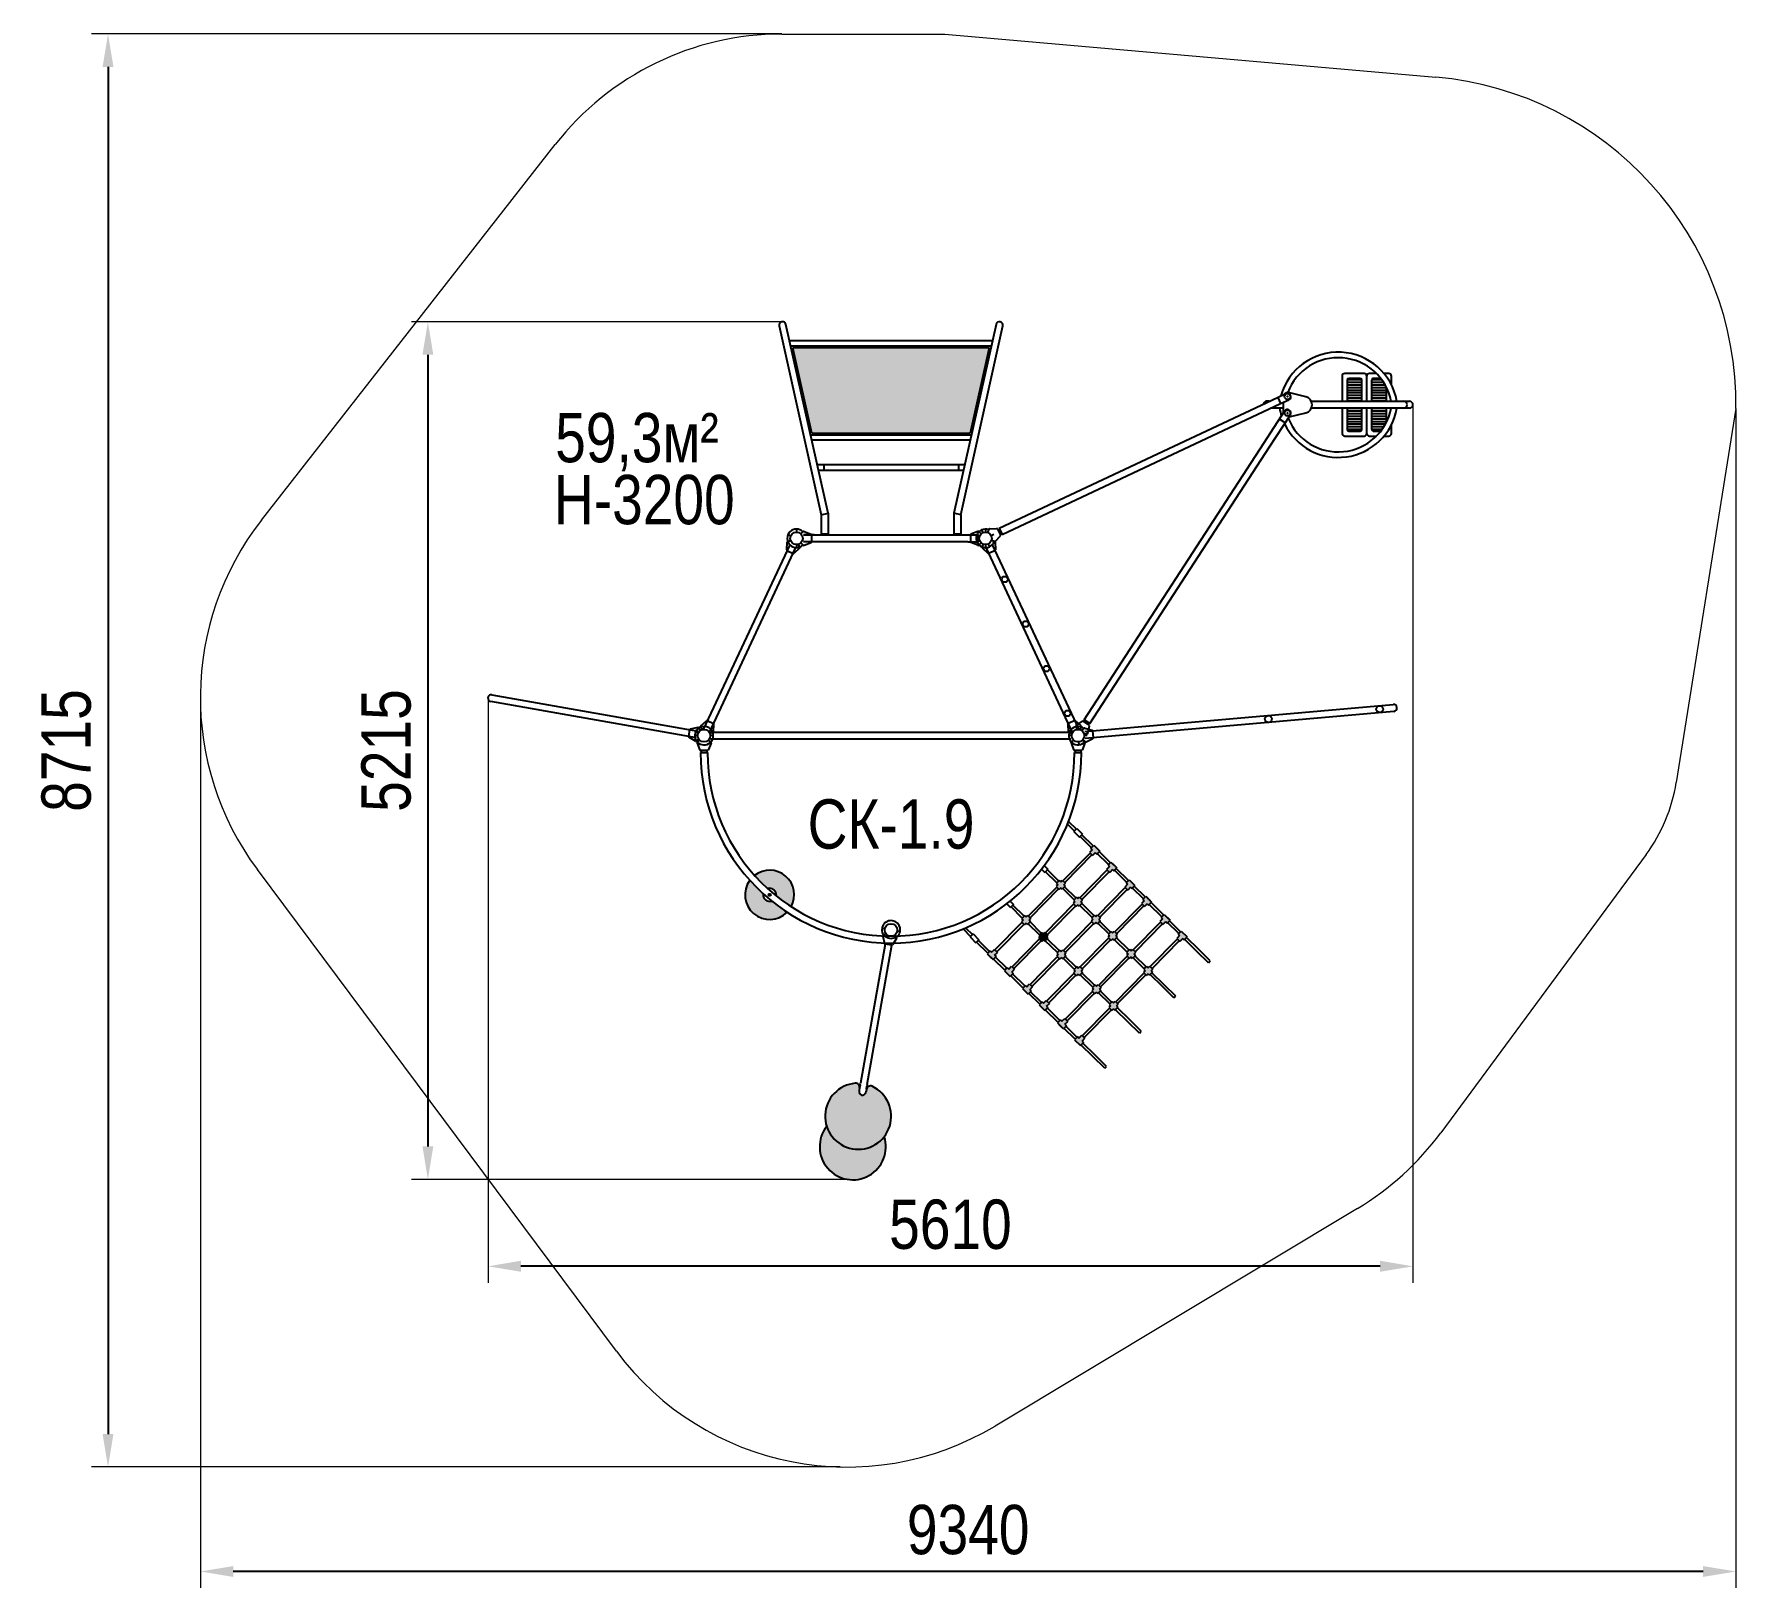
# Model space of a CAD drawing. Header units: millimetres. Extents: x -5058 to 5296, y -4404 to 5047.
import ezdxf

# ---------------------------------------------------------------- set-up
doc = ezdxf.new("R2010")
doc.units = ezdxf.units.MM
for name, color, linetype in [('DIKOM_АРТИКУЛ', 7, 'Continuous'), ('DIKOM_ЗОНА', 80, 'Continuous'), ('DIKOM_ОБЪЕКТ', 7, 'Continuous'), ('DIKOM_РАЗМЕР_ЗОНА', 7, 'Continuous'), ('DIKOM_РАЗМЕР_ОБЪЕКТА', 7, 'Continuous')]:
    doc.layers.add(name, color=color, linetype=linetype)
doc.styles.add('style1', font='arial.ttf', dxfattribs={"width": 0.8})
doc.dimstyles.new('1-50', dxfattribs={"dimtxt": 300, "dimasz": 200, "dimexe": 100, "dimexo": 0, "dimgap": 100, "dimtad": 1, "dimdec": 0, "dimtxsty": 'style1', "dimcen": 0, "dimclrd": 7, "dimclre": 7, "dimadec": 1, "dimazin": 2, "dimtfac": 1, "dimtdec": 0, "dimtmove": 0, "dimatfit": 3, "dimfxl": 0, "dimlwd": 25, "dimlwe": 18, "dimarcsym": 0})

msp = doc.modelspace()

# ---------------------------------------------------------------- texts
at = {"layer": 'DIKOM_АРТИКУЛ', "color": 7, "linetype": 'Continuous', "lineweight": 15, "insert": (-351.7, 392.2), "char_height": 300, "attachment_point": 1, "style": 'style1'}
msp.add_mtext_dynamic_manual_height_columns('СК-1.9', width=6012.174, gutter_width=12.5, heights=[0], dxfattribs=at)
at = {"layer": 'DIKOM_РАЗМЕР_ОБЪЕКТА', "char_height": 300, "attachment_point": 1, "style": 'style1'}
for s, width, insert in [('59,3м²', 6012.174, (-1887.5, 2742.1)), ('H-3200', 4694.74, (-1895, 2365.4))]:
    msp.add_mtext_dynamic_manual_height_columns(s, width=width, gutter_width=12.5, heights=[0], dxfattribs=dict(at, insert=insert))

# ---------------------------------------------------------------- blocks, each defined once
blk = doc.blocks.new('*D0')
at = {"layer": 'Defpoints', "color": 0, "transparency": 16777216}
for p in [(5296, 2769), (-4046, 1031), (-4046, -4304)]:
    blk.add_point(p, dxfattribs=at)
at = {"layer": 'DIKOM_РАЗМЕР_ЗОНА', "color": 7, "lineweight": 18, "transparency": 16777216}
for p, q in [((5296, 2769), (5296, -4404)), ((-4046, 1031), (-4046, -4404))]:
    blk.add_line(p, q, dxfattribs=at)
at = {"layer": 'DIKOM_РАЗМЕР_ЗОНА', "color": 7, "lineweight": 25, "transparency": 16777216}
blk.add_line((5096, -4304), (-3846, -4304), dxfattribs=at)
at = {"layer": 'DIKOM_РАЗМЕР_ЗОНА', "color": 7, "transparency": 16777216}
for points in [[(-3846, -4271), (-3846, -4337), (-4046, -4304)], [(5096, -4271), (5096, -4337), (5296, -4304)]]:
    blk.add_solid(points, dxfattribs=at)
at = {"layer": 'DIKOM_РАЗМЕР_ЗОНА', "color": 0, "transparency": 16777216, "insert": (625, -4051), "char_height": 300, "attachment_point": 5, "style": 'style1'}
blk.add_mtext('9340', dxfattribs=at)
blk = doc.blocks.new('*D1')
at = {"layer": 'Defpoints', "color": 0, "transparency": 16777216}
for p in [(3331, 2792), (-2296, 1011), (-2296, -2448)]:
    blk.add_point(p, dxfattribs=at)
at = {"layer": 'DIKOM_РАЗМЕР_ОБЪЕКТА', "color": 7, "lineweight": 18, "transparency": 16777216}
for p, q in [((3331, 2792), (3331, -2548)), ((-2296, 1011), (-2296, -2548))]:
    blk.add_line(p, q, dxfattribs=at)
at = {"layer": 'DIKOM_РАЗМЕР_ОБЪЕКТА', "color": 7, "lineweight": 25, "transparency": 16777216}
blk.add_line((3131, -2448), (-2096, -2448), dxfattribs=at)
at = {"layer": 'DIKOM_РАЗМЕР_ОБЪЕКТА', "color": 7, "transparency": 16777216}
for points in [[(-2096, -2414), (-2096, -2481), (-2296, -2448)], [(3131, -2414), (3131, -2481), (3331, -2448)]]:
    blk.add_solid(points, dxfattribs=at)
at = {"layer": 'DIKOM_РАЗМЕР_ОБЪЕКТА', "color": 0, "transparency": 16777216, "insert": (517, -2194), "char_height": 300, "attachment_point": 5, "style": 'style1'}
blk.add_mtext('5610', dxfattribs=at)
blk = doc.blocks.new('*D2')
at = {"layer": 'Defpoints', "color": 0, "transparency": 16777216}
for p in [(-509, 3296), (-2662, -1919), (-112, -1919)]:
    blk.add_point(p, dxfattribs=at)
at = {"layer": 'DIKOM_РАЗМЕР_ОБЪЕКТА', "color": 7, "lineweight": 18, "transparency": 16777216}
for p, q in [((-509, 3296), (-2762, 3296)), ((-112, -1919), (-2762, -1919))]:
    blk.add_line(p, q, dxfattribs=at)
at = {"layer": 'DIKOM_РАЗМЕР_ОБЪЕКТА', "color": 7, "lineweight": 25, "transparency": 16777216}
blk.add_line((-2662, 3096), (-2662, -1719), dxfattribs=at)
at = {"layer": 'DIKOM_РАЗМЕР_ОБЪЕКТА', "color": 7, "transparency": 16777216}
for points in [[(-2695, 3096), (-2629, 3096), (-2662, 3296)], [(-2695, -1719), (-2629, -1719), (-2662, -1919)]]:
    blk.add_solid(points, dxfattribs=at)
at = {"layer": 'DIKOM_РАЗМЕР_ОБЪЕКТА', "color": 0, "transparency": 16777216, "insert": (-2915, 689), "char_height": 300, "attachment_point": 5, "rotation": 90, "style": 'style1'}
blk.add_mtext('5215', dxfattribs=at)
blk = doc.blocks.new('*D3')
at = {"layer": 'Defpoints', "color": 0, "transparency": 16777216}
for p in [(-509, 5047), (-4608, -3668), (-153, -3668)]:
    blk.add_point(p, dxfattribs=at)
at = {"layer": 'DIKOM_РАЗМЕР_ЗОНА', "color": 7, "lineweight": 18, "transparency": 16777216}
for p, q in [((-509, 5047), (-4708, 5047)), ((-153, -3668), (-4708, -3668))]:
    blk.add_line(p, q, dxfattribs=at)
at = {"layer": 'DIKOM_РАЗМЕР_ЗОНА', "color": 7, "lineweight": 25, "transparency": 16777216}
blk.add_line((-4608, 4847), (-4608, -3468), dxfattribs=at)
at = {"layer": 'DIKOM_РАЗМЕР_ЗОНА', "color": 7, "transparency": 16777216}
for points in [[(-4641, 4847), (-4575, 4847), (-4608, 5047)], [(-4641, -3468), (-4575, -3468), (-4608, -3668)]]:
    blk.add_solid(points, dxfattribs=at)
at = {"layer": 'DIKOM_РАЗМЕР_ЗОНА', "color": 0, "transparency": 16777216, "insert": (-4861, 689), "char_height": 300, "attachment_point": 5, "rotation": 90, "style": 'style1'}
blk.add_mtext('8715', dxfattribs=at)

# ---------------------------------------------------------------- dimensions: what is measured, and where the dimension line sits
at = {"layer": 'DIKOM_РАЗМЕР_ЗОНА'}
dim = msp.add_linear_dim(base=(-4608.1, -3668.1), p1=(-509, 5046.6), p2=(-152.5, -3668.1), angle=270, text='8715', dimstyle='1-50', dxfattribs=at)
dim.commit()
dim.dimension.update_dxf_attribs({"geometry": '*D3', "text_midpoint": (-4608.1, 689.2), "dimtype": 160})
dim = msp.add_linear_dim(base=(-4046.4, -4304.1), p1=(5295.9, 2768.6), p2=(-4046.4, 1031.5), text='9340', dimstyle='1-50', dxfattribs=at)
dim.commit()
dim.dimension.update_dxf_attribs({"geometry": '*D0', "text_midpoint": (624.8, -4304.1), "dimtype": 160})
at = {"layer": 'DIKOM_РАЗМЕР_ОБЪЕКТА'}
dim = msp.add_linear_dim(base=(-2662.1, -1918.6), p1=(-508.9, 3296.1), p2=(-111.9, -1918.6), angle=270, text='5215', dimstyle='1-50', dxfattribs=at)
dim.commit()
dim.dimension.update_dxf_attribs({"geometry": '*D2', "text_midpoint": (-2662.1, 688.7), "dimtype": 160})
dim = msp.add_linear_dim(base=(-2296.5, -2447.6), p1=(3331.2, 2791.8), p2=(-2296.5, 1011.3), text='5610', dimstyle='1-50', dxfattribs=at)
dim.commit()
dim.dimension.update_dxf_attribs({"geometry": '*D1', "text_midpoint": (517.4, -2447.6), "dimtype": 160})

# ---------------------------------------------------------------- hatches: boundary and pattern name
at = {"layer": 'DIKOM_ЗОНА'}
h = msp.add_hatch(dxfattribs=at)
h.set_pattern_fill('LINE', scale=5)
h.set_pattern_definition([(0, (-4590, -4310), (0, 15.875), [])])
h.paths.add_polyline_path([(3019.9, 2941.8, 0.4142136), (3009.9, 2951.8), (2939.9, 2951.8, 0.4142136), (2929.9, 2941.8), (2929.9, 2812.8), (3019.9, 2812.8)])
h.paths.add_polyline_path([(3019.9, 2770.8), (2929.9, 2770.8), (2929.9, 2641.8, 0.4142136), (2939.9, 2631.8), (3009.9, 2631.8, 0.4142136), (3019.9, 2641.8)])
h.paths.add_polyline_path([(3079.9, 2641.8, 0.4142136), (3089.9, 2631.8), (3135.8, 2631.8, 0.0484476), (3169.9, 2685.5), (3169.9, 2770.8), (3079.9, 2770.8)])
h.paths.add_polyline_path([(3079.9, 2812.8), (3169.9, 2812.8), (3169.9, 2898.1, 0.0484476), (3135.8, 2951.8), (3089.9, 2951.8, 0.4142136), (3079.9, 2941.8)])
at = {"layer": 'DIKOM_ОБЪЕКТ'}
for points in [[(-441.9, 3138.3), (-326.1, 2620), (637.1, 2620), (752.9, 3138.3)], [(1063.8, -444.4), (1054, -454.4), (1072.5, -472.6), (1082.3, -462.6), (1090.9, -471), (1109.1, -452.5), (1100.6, -444.1), (1110.4, -434.1), (1091.8, -415.9), (1082, -425.8), (1073.5, -417.4), (1055.2, -436)]]:
    msp.add_hatch(color=256, dxfattribs=at).paths.add_polyline_path(points)
h = msp.add_hatch(color=256, dxfattribs=at)
h.paths.add_polyline_path([(749.2, -555.9), (767.8, -574.1), (776.3, -582.5), (794.6, -564), (786, -555.6), (802.8, -538.4), (784.3, -520.2), (767.5, -537.3), (758.9, -528.9), (740.7, -547.5)])
h.paths.add_polyline_path([(978, -360.1), (986.6, -368.5), (1004.8, -350), (996.3, -341.6), (1006.1, -331.6), (987.5, -313.4), (977.7, -323.4), (969.2, -314.9), (950.9, -333.5), (959.5, -341.9), (949.7, -351.9), (968.2, -370.1)])
h.paths.add_polyline_path([(1161.1, -119.6), (1169.7, -128), (1159.8, -138), (1178.4, -156.2), (1188.2, -146.2), (1196.8, -154.6), (1215, -136.1), (1206.4, -127.7), (1216.2, -117.7), (1197.7, -99.5), (1187.9, -109.5), (1179.3, -101)])
h.paths.add_polyline_path([(1379.9, 86), (1363.1, 68.9), (1381.6, 50.6), (1398.5, 67.8), (1407, 59.4), (1425.2, 77.9), (1416.7, 86.3), (1398.1, 104.5), (1389.6, 112.9), (1371.4, 94.4)])
h.paths.add_polyline_path([(1521, -16.2), (1502.4, 2), (1493.9, 10.5), (1475.7, -8.1), (1484.2, -16.5), (1467.4, -33.6), (1485.9, -51.8), (1502.8, -34.7), (1511.3, -43.1), (1529.5, -24.6)])
h.paths.add_polyline_path([(1302, -202), (1292.2, -211.9), (1283.6, -203.5), (1265.4, -222.1), (1274, -230.5), (1264.1, -240.5), (1282.7, -258.7), (1292.5, -248.7), (1301.1, -257.1), (1319.3, -238.6), (1310.7, -230.2), (1320.5, -220.2)])
h.paths.add_polyline_path([(888.6, -622.7), (871.8, -639.8), (863.2, -631.4), (845, -650), (853.5, -658.4), (872.1, -676.6), (880.6, -685), (898.9, -666.5), (890.3, -658.1), (907.1, -640.9)])
h.paths.add_polyline_path([(963.2, -766.1), (981.8, -784.4), (990.3, -792.8), (1008.5, -774.2), (1000, -765.8), (1016.8, -748.7), (998.3, -730.5), (981.4, -747.6), (972.9, -739.2), (954.7, -757.7)])
h.paths.add_polyline_path([(1192, -570.4), (1200.6, -578.8), (1218.8, -560.2), (1210.2, -551.8), (1220.1, -541.9), (1201.5, -523.6), (1191.7, -533.6), (1183.1, -525.2), (1164.9, -543.8), (1173.5, -552.2), (1163.7, -562.1), (1182.2, -580.4)])
h.paths.add_polyline_path([(1375.1, -329.9), (1383.6, -338.3), (1373.8, -348.3), (1392.4, -366.5), (1402.2, -356.5), (1410.8, -364.9), (1429, -346.4), (1420.4, -337.9), (1430.2, -328), (1411.7, -309.7), (1401.9, -319.7), (1393.3, -311.3)])
h.paths.add_polyline_path([(1630.7, -124), (1612.1, -105.7), (1603.6, -97.3), (1585.3, -115.9), (1593.9, -124.3), (1577.1, -141.4), (1595.6, -159.6), (1612.5, -142.5), (1621, -150.9), (1639.2, -132.4)])
h.paths.add_polyline_path([(1714.4, -242.7), (1723, -251.1), (1741.2, -232.6), (1732.6, -224.1), (1714.1, -205.9), (1705.5, -197.5), (1687.3, -216.1), (1695.9, -224.5), (1679.1, -241.6), (1697.6, -259.8)])
h.paths.add_polyline_path([(1826.4, -352.8), (1835, -361.2), (1853.2, -342.6), (1844.7, -334.2), (1826.1, -316), (1817.6, -307.6), (1799.3, -326.1), (1807.9, -334.5), (1791.1, -351.7), (1809.6, -369.9)])
h.paths.add_polyline_path([(1930, -454.5), (1938.6, -463), (1956.8, -444.4), (1948.3, -436), (1929.7, -417.8), (1921.1, -409.4), (1902.9, -427.9), (1911.5, -436.3), (1894.7, -453.4), (1913.2, -471.7)])
h.paths.add_polyline_path([(1719.8, -668.5), (1728.3, -676.9), (1746.6, -658.4), (1738, -650), (1747.8, -640), (1729.3, -621.8), (1719.4, -631.8), (1710.9, -623.4), (1692.7, -641.9), (1701.2, -650.3), (1691.4, -660.3), (1710, -678.5)])
h.paths.add_polyline_path([(1625.7, -520), (1615.9, -530), (1607.3, -521.6), (1589.1, -540.1), (1597.6, -548.5), (1587.8, -558.5), (1606.4, -576.7), (1616.2, -566.7), (1624.7, -575.2), (1643, -556.6), (1634.4, -548.2), (1644.2, -538.2)])
h.paths.add_polyline_path([(1513.7, -409.9), (1503.8, -419.9), (1495.3, -411.5), (1477.1, -430), (1485.6, -438.5), (1475.8, -448.4), (1494.3, -466.7), (1504.2, -456.7), (1512.7, -465.1), (1530.9, -446.5), (1522.4, -438.1), (1532.2, -428.1)])
h.paths.add_polyline_path([(1294, -670.6), (1302.6, -679), (1320.8, -660.4), (1312.2, -652), (1322, -642), (1303.5, -623.8), (1293.7, -633.8), (1285.1, -625.4), (1266.9, -643.9), (1275.4, -652.4), (1265.6, -662.3), (1284.2, -680.6)])
h.paths.add_polyline_path([(1406, -780.6), (1414.6, -789.1), (1432.8, -770.5), (1424.2, -762.1), (1434, -752.1), (1415.5, -733.9), (1405.7, -743.9), (1397.1, -735.5), (1378.9, -754), (1387.5, -762.4), (1377.7, -772.4), (1396.2, -790.6)])
h.paths.add_polyline_path([(1491.1, -864.2), (1481.2, -874.2), (1499.8, -892.4), (1509.6, -882.4), (1518.2, -890.8), (1536.4, -872.3), (1527.8, -863.9), (1537.6, -853.9), (1519.1, -835.7), (1509.3, -845.7), (1500.7, -837.2), (1482.5, -855.8)])
h.paths.add_polyline_path([(1317.6, -1077.9), (1334.4, -1060.8), (1315.8, -1042.5), (1299, -1059.6), (1290.5, -1051.2), (1272.2, -1069.8), (1280.8, -1078.2), (1299.3, -1096.4), (1307.9, -1104.8), (1326.1, -1086.3)])
h.paths.add_polyline_path([(1195.4, -957.9), (1186.9, -949.5), (1168.6, -968), (1177.2, -976.4), (1195.8, -994.6), (1204.3, -1003), (1222.5, -984.5), (1214, -976.1), (1230.8, -959), (1212.3, -940.7)])
h.paths.add_polyline_path([(1100.2, -830.7), (1083.4, -847.8), (1074.9, -839.4), (1056.6, -857.9), (1065.2, -866.3), (1083.7, -884.6), (1092.3, -893), (1110.5, -874.4), (1102, -866), (1118.8, -848.9)])
h = msp.add_hatch(color=256, dxfattribs=at)
h.paths.add_polyline_path([(-451.3, -260.7), (-444.6, -246.7), (-439.4, -232.2), (-435.7, -217.1), (-433.5, -201.8), (-433, -186.3), (-434, -170.9), (-436.6, -155.6), (-440.8, -140.7), (-446.5, -126.3), (-453.7, -112.6), (-462.3, -99.6), (-472.1, -87.7), (-483.1, -76.8), (-495.2, -67.1), (-508.2, -58.7), (-522, -51.7), (-536.4, -46.1), (-551.4, -42.1), (-566.7, -39.6), (-582.1, -38.7), (-597.6, -39.4), (-612.9, -41.7), (-627.9, -45.6), (-642.4, -51), (-656.3, -57.9), (-669.4, -66.1), (-674.7, -70), (-645.9, -100.9), (-615.9, -130.7), (-594.6, -150.5), (-586.8, -148.9), (-578.8, -148.9), (-571, -150.5), (-563.6, -153.7), (-557.1, -158.2), (-551.5, -164), (-547.2, -170.7), (-544.4, -178.2), (-543, -186.1), (-543.3, -194), (-543.3, -194.2), (-509.9, -220.1), (-475.5, -244.6)])
h.paths.add_polyline_path([(-570.1, -226.6), (-577.9, -228.4), (-585.9, -228.6), (-593.8, -227.2), (-601.2, -224.3), (-607.9, -220), (-613.6, -214.4), (-618.1, -207.8), (-621.2, -200.4), (-622.8, -192.6), (-622.7, -184.6), (-622.4, -182), (-653.7, -152.5), (-684, -121.9), (-704.1, -100.2), (-712.5, -113.2), (-719.6, -126.9), (-725.3, -141.4), (-729.4, -156.3), (-732, -171.6), (-732.9, -187), (-732.3, -202.5), (-730.1, -217.8), (-726.3, -232.8), (-721, -247.4), (-714.2, -261.3), (-706, -274.4), (-696.6, -286.7), (-685.8, -297.9), (-674, -307.9), (-661.3, -316.7), (-647.7, -324), (-633.4, -330), (-618.5, -334.4), (-603.3, -337.3), (-587.9, -338.6), (-572.4, -338.3), (-557, -336.5), (-541.9, -333), (-527.3, -328), (-513.2, -321.5), (-499.9, -313.6), (-487.4, -304.4), (-476.5, -294.4), (-512.2, -270.3), (-546.9, -244.8)])
h = msp.add_hatch(color=256, dxfattribs=at)
h.paths.add_polyline_path([(114.5, -1658.7), (124.9, -1644), (133.9, -1628.5), (141.6, -1612.3), (147.7, -1595.4), (152.3, -1578.1), (155.3, -1560.4), (156.8, -1542.5), (156.7, -1524.6), (154.9, -1506.7), (151.6, -1489.1), (146.7, -1471.8), (140.3, -1455.1), (132.5, -1439), (123.2, -1423.6), (112.6, -1409.1), (100.7, -1395.7), (87.7, -1383.3), (73.7, -1372.1), (58.7, -1362.3), (42.9, -1353.8), (41.2, -1353), (35.1, -1351), (28.8, -1350.6), (22.7, -1351.9), (17, -1354.6), (12.1, -1358.7), (8.5, -1363.8), (6.2, -1369.7), (5.9, -1371.2), (3.7, -1383.8), (3.7, -1383.8), (1.8, -1390.4), (-1.3, -1396.3), (-5.5, -1401.1), (-10.4, -1404.5), (-15.8, -1406.3), (-21.3, -1406.3), (-26.5, -1404.6), (-31, -1401.2), (-34.6, -1396.4), (-37, -1390.6), (-38.1, -1384), (-37.8, -1377.2), (-37.7, -1376.6), (-35.4, -1364), (-35.1, -1357.6), (-36.4, -1351.5), (-39.2, -1345.8), (-43.3, -1341), (-48.5, -1337.4), (-54.5, -1335.2), (-60.7, -1334.6), (-62.3, -1334.7), (-80.1, -1337.1), (-97.6, -1341.1), (-114.6, -1346.6), (-131.2, -1353.6), (-147, -1362.1), (-162, -1371.9), (-176, -1383), (-189.1, -1395.4), (-200.9, -1408.8), (-211.6, -1423.3), (-220.9, -1438.6), (-228.8, -1454.7), (-235.2, -1471.5), (-240.1, -1488.7), (-243.5, -1506.3), (-245.2, -1524.2), (-245.4, -1542.1), (-244, -1560), (-241, -1577.7), (-236.4, -1595), (-230.3, -1611.9), (-222.7, -1628.2), (-213.7, -1643.7), (-203.4, -1658.4), (-191.8, -1672), (-179, -1684.6), (-165.2, -1696), (-150.4, -1706.2), (-134.7, -1714.9), (-118.3, -1722.3), (-101.4, -1728.1), (-84, -1732.4), (-66.2, -1735.2), (-48.3, -1736.3), (-30.4, -1735.9), (-12.6, -1733.9), (5, -1730.2), (22.2, -1725.1), (38.8, -1718.4), (54.8, -1710.3), (70, -1700.7), (84.3, -1689.9), (97.6, -1677.8), (109.7, -1664.6)])
h.paths.add_polyline_path([(114.5, -1658.7), (102.9, -1672.3), (90.1, -1684.9), (76.2, -1696.3), (61.4, -1706.4), (45.7, -1715.1), (29.4, -1722.4), (12.4, -1728.2), (-5, -1732.5), (-22.8, -1735.2), (-40.7, -1736.3), (-58.6, -1735.9), (-76.4, -1733.8), (-94, -1730.1), (-111.2, -1724.9), (-127.8, -1718.2), (-143.8, -1710.1), (-159, -1700.5), (-173.2, -1689.6), (-186.5, -1677.5), (-198.6, -1664.3), (-209.5, -1650.1), (-219.1, -1634.9), (-227.3, -1618.9), (-234, -1602.3), (-235.8, -1596.9), (-246.2, -1611.5), (-255.2, -1627), (-262.8, -1643.3), (-269, -1660.1), (-273.6, -1677.5), (-276.6, -1695.2), (-278.1, -1713), (-277.9, -1731), (-276.2, -1748.8), (-272.9, -1766.5), (-268, -1783.7), (-261.6, -1800.5), (-253.7, -1816.6), (-244.5, -1832), (-233.9, -1846.4), (-222, -1859.9), (-209, -1872.3), (-195, -1883.4), (-180, -1893.3), (-164.2, -1901.8), (-147.7, -1908.8), (-130.6, -1914.4), (-113.1, -1918.4), (-95.4, -1920.8), (-77.5, -1921.7), (-59.5, -1920.9), (-41.7, -1918.5), (-24.2, -1914.6), (-7.2, -1909.2), (9.4, -1902.2), (25.2, -1893.8), (40.3, -1884), (54.4, -1872.9), (67.4, -1860.6), (79.3, -1847.2), (90, -1832.8), (99.3, -1817.4), (107.3, -1801.4), (113.7, -1784.6), (118.7, -1767.4), (122.1, -1749.8), (123.9, -1731.9), (124.2, -1714), (122.8, -1696.1), (119.8, -1678.4), (115.3, -1661.1)])

# ---------------------------------------------------------------- linework, layer by layer
at = {"layer": 'DIKOM_ЗОНА', "color": 3, "lineweight": 15}
for p, q in [((-509, 5046.6), (483.2, 5046.6)), ((483.2, 5046.6), (3471.1, 4784.1)), ((-3674.9, 2089.4), (-1887.4, 4374.8)), ((5295.9, 2768.6), (4932.7, 493.6)), ((4749.7, 57.4), (3500.3, -1635.2)), ((-1514.9, -2964.7), (-3699.4, -34.8)), ((2992.8, -2096.4), (788.5, -3419.2))]:
    msp.add_line(p, q, dxfattribs=at)
for centre, radius, start, end in [((-509, 3296.6), 1750, 90, 141.96838), ((3296.1, 2791.8), 2000, 359.33613, 84.97939), ((-2296.5, 1011.3), 1750, 141.96838, 216.7088), ((3945.2, 651.3), 1000, 323.56612, 350.92783), ((2092.4, -595.8), 1750, 300.96732, 323.56612), ((-111.9, -1918.6), 1750, 216.7088, 300.96732)]:
    msp.add_arc(centre, radius, start, end, dxfattribs=at)
at = {"layer": 'DIKOM_ОБЪЕКТ'}
for p, q in [((-524.8, 3271), (-268.5, 2123.4)), ((-227.5, 2132.6), (-483.8, 3280.2)), ((794.8, 3280.2), (538.5, 2132.6)), ((579.5, 2123.4), (835.8, 3271)), ((-461.8, 3181.8), (772.8, 3181.8)), ((765.3, 3148.3), (-454.3, 3148.3)), ((752.9, 3138.3), (-441.9, 3138.3)), ((-326.1, 2620), (-441.9, 3138.3)), ((752.9, 3138.3), (637.1, 2620)), ((2899.9, 2965.8), (2899.9, 2812.8)), ((3033.9, 2981.8), (2915.9, 2981.8)), ((2929.9, 2941.8), (2929.9, 2812.8)), ((3009.9, 2951.8), (2939.9, 2951.8)), ((3019.9, 2812.8), (3019.9, 2941.8)), ((3049.9, 2812.8), (3049.9, 2965.8)), ((3109.2, 2981.8), (3065.9, 2981.8)), ((3079.9, 2812.8), (3079.9, 2941.8)), ((3135.8, 2951.8), (3089.9, 2951.8)), ((3183.9, 2981.8), (3154.6, 2981.8)), ((3199.9, 2913), (3199.9, 2965.8)), ((813, 2041.4), (2507.4, 2836.8)), ((830.9, 2003.4), (2525.7, 2799)), ((2456.2, 2812.8), (2440.8, 2812.8)), ((2507.4, 2836.8), (2558.5, 2860.8)), ((2507.9, 2837), (2525.7, 2799)), ((2519.4, 2812.8), (2519.3, 2812.8)), ((2525.7, 2799), (2576.3, 2822.8)), ((2542.4, 2741.8), (2542.4, 2806.8)), ((2679.2, 2840.4), (2573.3, 2866.1)), ((2712.8, 2812.8), (3310.2, 2812.8)), ((3169.9, 2812.8), (3169.9, 2898.1)), ((2423.5, 2558.8), (2549.8, 2753.2)), ((2458.4, 2535.4), (2585, 2730.3)), ((2542.4, 2770.8), (2465.6, 2770.8)), ((2553.4, 2681.7), (2518.2, 2704.6)), ((2577.3, 2718.4), (2679.2, 2743.2)), ((3310.2, 2770.8), (2712.8, 2770.8)), ((2899.9, 2770.8), (2899.9, 2617.8)), ((2929.9, 2770.8), (2929.9, 2641.8)), ((3019.9, 2641.8), (3019.9, 2770.8)), ((3049.9, 2617.8), (3049.9, 2770.8)), ((3079.9, 2641.8), (3079.9, 2770.8)), ((3169.9, 2685.5), (3169.9, 2770.8)), ((-334.1, 2610), (645.1, 2610)), ((-326.1, 2620), (637.1, 2620)), ((2915.9, 2601.8), (3033.9, 2601.8)), ((2939.9, 2631.8), (3009.9, 2631.8)), ((3065.9, 2601.8), (3109.2, 2601.8)), ((3089.9, 2631.8), (3135.8, 2631.8)), ((3154.6, 2601.8), (3183.9, 2601.8)), ((3199.9, 2617.8), (3199.9, 2670.6)), ((637.6, 2576.5), (-326.6, 2576.5)), ((1330.4, 875.6), (2423.5, 2558.8)), ((1365.6, 852.8), (2458.4, 2535.4)), ((604.2, 2426.9), (-293.2, 2426.9)), ((-285.7, 2393.4), (596.7, 2393.4)), ((-253.1, 2426.9), (-253.1, 2393.4)), ((566.1, 2426.9), (566.1, 2393.4)), ((-269, 2123.3), (-227, 2132.7)), ((-269, 2123.3), (-269, 2005.5)), ((-227, 2132.7), (-227, 2005.5)), ((580, 2123.3), (538, 2132.7)), ((538, 2132.7), (538, 2005.5)), ((580, 2123.3), (580, 2005.5)), ((-470.7, 2003.5), (-453.9, 1995.6)), ((-419.5, 2036), (-419.5, 2017.5)), ((-378, 2021), (-392.6, 2006.4)), ((-376.5, 2000.5), (687.5, 2000.5)), ((-311.5, 2000.5), (-376.5, 2000.5)), ((-373.6, 2021.9), (-331, 2004.5)), ((-328.5, 2000.8), (-328.5, 1958.2)), ((-269, 2070.5), (-269, 2005.5)), ((-269, 2005.5), (-227, 2005.5)), ((-264.7, 2005.5), (-264.7, 2000.5)), ((-231.2, 2005.5), (-264.7, 2005.5)), ((-231.2, 2005.5), (-231.2, 2000.5)), ((-227, 2070.5), (-227, 2005.5)), ((538, 2070.5), (538, 2005.5)), ((580, 2005.5), (538, 2005.5)), ((542.2, 2005.5), (542.2, 2000.5)), ((542.2, 2005.5), (575.7, 2005.5)), ((575.7, 2005.5), (575.7, 2000.5)), ((580, 2070.5), (580, 2005.5)), ((639.5, 2000.8), (639.5, 1958.2)), ((684.6, 2021.9), (642, 2004.5)), ((687.5, 1958.5), (687.5, 2000.5)), ((689, 2021), (703.6, 2006.4)), ((706.5, 2030.6), (714.4, 2013.9)), ((730.5, 2036), (730.5, 2017.5)), ((750.4, 2034.7), (743.4, 2015.2)), ((754, 2037.4), (800, 2039.8)), ((781.7, 2003.5), (764.9, 1995.6)), ((790, 1960.6), (821.3, 1994.5)), ((803.8, 2037.5), (821.9, 1998.9)), ((805.8, 2033.3), (814.8, 2037.6)), ((813, 2041.4), (830.9, 2003.4)), ((820, 2003), (829, 2007.3)), ((-460.8, 1940.9), (-987.6, 817.1)), ((-949.5, 799.3), (-422.7, 1923.1)), ((-477.4, 1956), (-479.7, 1910)), ((-477.4, 1906.1), (-438.8, 1888.1)), ((-474.7, 1959.5), (-455.2, 1966.6)), ((-400.6, 1920), (-434.4, 1888.7)), ((-419.5, 1941.5), (-419.5, 1923)), ((-399.5, 1924.3), (-406.6, 1943.8)), ((-378, 1938), (-392.6, 1952.6)), ((-311.5, 1958.5), (-376.5, 1958.5)), ((-373.6, 1937.1), (-331, 1954.5)), ((155.5, 1958.5), (-311.5, 1958.5)), ((622.5, 1958.5), (155.5, 1958.5)), ((622.5, 1958.5), (687.5, 1958.5)), ((684.6, 1937.1), (642, 1954.5)), ((696.1, 1963.4), (679.3, 1955.5)), ((689, 1938), (703.6, 1952.6)), ((710.5, 1924.3), (717.6, 1943.8)), ((711.6, 1920), (745.4, 1888.7)), ((730.5, 1941.5), (730.5, 1923)), ((1260.5, 799.3), (733.7, 1923.1)), ((746.6, 1945.1), (754.5, 1928.4)), ((788.4, 1906.1), (749.8, 1888.1)), ((785.7, 1959.5), (766.2, 1966.6)), ((785.7, 1959.6), (766.2, 1966.6)), ((771.8, 1940.9), (1298.6, 817.1)), ((788.4, 1956), (790.7, 1910)), ((-1028, 766.3), (-2279.4, 987)), ((-2272.2, 1028.3), (-1020.7, 807.6)), ((1334, 804.2), (3210.6, 968.9)), ((-1019.8, 829.2), (-1064.8, 819.5)), ((-1002, 834.7), (-994.9, 815.2)), ((-1000.9, 839), (-967.1, 870.3)), ((-962.7, 870.9), (-924.1, 852.9)), ((-924.1, 803), (-921.8, 849)), ((1235.1, 803), (1232.8, 849)), ((1273.7, 870.9), (1235.1, 852.9)), ((1311.9, 839), (1278.1, 870.3)), ((1280.8, 837), (1285.1, 816.7)), ((1282.4, 841.1), (1320.2, 867.4)), ((1313, 834.7), (1305.9, 815.2)), ((1360.4, 844.2), (1324.7, 867.4)), ((1328.5, 864.9), (1334, 873.3)), ((1365.6, 852.8), (1330.4, 875.6)), ((3214.3, 927.1), (1337.7, 762.3)), ((1353.5, 794.9), (1362.2, 840.1)), ((1356.6, 846.7), (1362.1, 855.1)), ((-1075.3, 774.3), (-1067.9, 816.3)), ((-1034.5, 745.7), (-1073.5, 770.2)), ((-1020, 779.5), (-1038.5, 779.5)), ((-1033.2, 803.5), (-1016.4, 795.6)), ((-1030.1, 745.8), (-1013.1, 757.7)), ((-1024.4, 733.6), (-1007, 691)), ((-1023.5, 738), (-1008.9, 752.6)), ((-1015.7, 827.6), (-1003.8, 810.6)), ((-939.6, 733.6), (-957, 691)), ((-940.5, 738), (-955.1, 752.6)), ((-947.6, 763.4), (-930.8, 755.5)), ((-926.8, 799.5), (-946.3, 792.4)), ((-925.5, 779.5), (-944, 779.5)), ((-939, 800.5), (1250, 800.5)), ((1250, 758.5), (-939, 758.5)), ((1255, 779.5), (1236.5, 779.5)), ((1237.8, 799.5), (1257.3, 792.4)), ((1250.6, 733.6), (1268, 691)), ((1251.5, 738), (1266.1, 752.6)), ((1296.3, 741.6), (1297.9, 723.2)), ((1330.8, 824.5), (1317.4, 808.6)), ((1335.4, 733.6), (1318, 691)), ((1334.5, 738), (1319.9, 752.6)), ((1338, 741.7), (1322.1, 755.1)), ((1350.5, 791.7), (1330.2, 787.4)), ((1349.5, 779.5), (1331, 779.5)), ((1335, 825.7), (1379, 812.1)), ((1342.4, 741.3), (1383.4, 762.3)), ((1381.8, 808.7), (1385.5, 766.2)), ((-960.7, 688.5), (-1003.3, 688.5)), ((-1003, 676.5), (-961, 676.5)), ((-998.8, 688.5), (-998.8, 676.5)), ((-965.2, 688.5), (-965.2, 676.5)), ((1314.3, 688.5), (1271.7, 688.5)), ((1272, 676.5), (1314, 676.5)), ((1276.2, 688.5), (1276.2, 676.5)), ((1309.8, 688.5), (1309.8, 676.5)), ((1229.1, 241.2), (1270.4, 200.6)), ((1235.5, 257.3), (1281.6, 212)), ((1266.9, 197.1), (1285.1, 215.6)), ((1285.1, 215.6), (1320.8, 180.6)), ((1266.9, 197.1), (1302.5, 162)), ((1302.5, 162), (1320.8, 180.6)), ((1374.9, 98), (1306, 165.6)), ((1386.1, 109.4), (1317.3, 177)), ((1371.4, 94.4), (1389.6, 112.9)), ((1389.6, 112.9), (1425.2, 77.9)), ((1398.1, 104.5), (1416.7, 86.3)), ((1201.3, -103), (1366.7, 65.4)), ((1378.1, 54.1), (1212.7, -114.2)), ((1379.9, 86), (1363.1, 68.9)), ((1363.1, 68.9), (1381.6, 50.6)), ((1371.4, 94.4), (1379.9, 86)), ((1398.5, 67.8), (1381.6, 50.6)), ((1398.5, 67.8), (1407, 59.4)), ((1407, 59.4), (1425.2, 77.9)), ((1479.2, -4.5), (1410.5, 62.9)), ((1490.4, 6.9), (1421.7, 74.3)), ((1475.7, -8.1), (1493.9, 10.5)), ((1493.9, 10.5), (1529.5, -24.6)), ((1502.4, 2), (1521, -16.2)), ((1072, -32.1), (1092.3, -52)), ((1087.8, -11.2), (1110.5, -33.4)), ((1110.5, -33.4), (1092.3, -52)), ((1164.6, -116), (1095.8, -48.4)), ((1175.8, -104.6), (1107, -37)), ((1179.3, -101), (1161.1, -119.6)), ((1179.3, -101), (1187.9, -109.5)), ((1187.9, -109.5), (1197.7, -99.5)), ((1197.7, -99.5), (1216.2, -117.7)), ((1305.6, -205.5), (1471, -37.1)), ((1482.4, -48.3), (1317, -216.7)), ((1484.2, -16.5), (1467.4, -33.6)), ((1467.4, -33.6), (1485.9, -51.8)), ((1475.7, -8.1), (1484.2, -16.5)), ((1502.8, -34.7), (1485.9, -51.8)), ((1502.8, -34.7), (1511.3, -43.1)), ((1511.3, -43.1), (1529.5, -24.6)), ((1588.9, -112.3), (1514.8, -39.6)), ((1600.1, -100.9), (1526, -28.2)), ((1585.3, -115.9), (1603.6, -97.3)), ((1603.6, -97.3), (1639.2, -132.4)), ((-591, -188.7), (-587, -181.7)), ((-587, -195.7), (-591, -188.7)), ((-587, -181.7), (-578.9, -181.7)), ((-578.9, -195.7), (-587, -195.7)), ((-578.9, -181.7), (-574.9, -188.7)), ((-574.9, -188.7), (-578.9, -195.7)), ((991.1, -316.9), (1163.4, -141.5)), ((1174.8, -152.7), (1002.5, -328.1)), ((1169.7, -128), (1159.8, -138)), ((1159.8, -138), (1178.4, -156.2)), ((1161.1, -119.6), (1169.7, -128)), ((1188.2, -146.2), (1178.4, -156.2)), ((1188.2, -146.2), (1196.8, -154.6)), ((1215, -136.1), (1196.8, -154.6)), ((1268.9, -218.5), (1200.3, -151.1)), ((1206.4, -127.7), (1216.2, -117.7)), ((1206.4, -127.7), (1215, -136.1)), ((1280.1, -207.1), (1211.5, -139.7)), ((1283.6, -203.5), (1265.4, -222.1)), ((1283.6, -203.5), (1292.2, -211.9)), ((1292.2, -211.9), (1302, -202)), ((1302, -202), (1320.5, -220.2)), ((1415.2, -313.2), (1580.7, -144.9)), ((1592.1, -156.1), (1426.7, -324.5)), ((1593.9, -124.3), (1577.1, -141.4)), ((1577.1, -141.4), (1595.6, -159.6)), ((1585.3, -115.9), (1593.9, -124.3)), ((1612.5, -142.5), (1595.6, -159.6)), ((1612.1, -105.7), (1630.7, -124)), ((1612.5, -142.5), (1621, -150.9)), ((1621, -150.9), (1639.2, -132.4)), ((1690.8, -212.5), (1624.5, -147.3)), ((1702, -201.1), (1635.7, -135.9)), ((1687.3, -216.1), (1705.5, -197.5)), ((1705.5, -197.5), (1741.2, -232.6)), ((1714.1, -205.9), (1732.6, -224.1)), ((859.4, -243.6), (882.1, -265.9)), ((864.7, -212.3), (865, -212.6)), ((880.1, -227.4), (900.3, -247.3)), ((900.3, -247.3), (882.1, -265.9)), ((954.4, -329.9), (885.6, -262.3)), ((965.6, -318.5), (896.8, -250.9)), ((1095.4, -419.4), (1267.7, -244)), ((1279.1, -255.2), (1106.8, -430.6)), ((1274, -230.5), (1264.1, -240.5)), ((1264.1, -240.5), (1282.7, -258.7)), ((1265.4, -222.1), (1274, -230.5)), ((1292.5, -248.7), (1282.7, -258.7)), ((1292.5, -248.7), (1301.1, -257.1)), ((1319.3, -238.6), (1301.1, -257.1)), ((1378.6, -326.3), (1304.6, -253.6)), ((1310.7, -230.2), (1320.5, -220.2)), ((1310.7, -230.2), (1319.3, -238.6)), ((1389.8, -314.9), (1315.8, -242.1)), ((1401.9, -319.7), (1411.7, -309.7)), ((1411.7, -309.7), (1430.2, -328)), ((1517.2, -413.4), (1682.6, -245.1)), ((1694, -256.3), (1528.6, -424.6)), ((1695.9, -224.5), (1679.1, -241.6)), ((1679.1, -241.6), (1697.6, -259.8)), ((1687.3, -216.1), (1695.9, -224.5)), ((1714.4, -242.7), (1697.6, -259.8)), ((1714.4, -242.7), (1723, -251.1)), ((1723, -251.1), (1741.2, -232.6)), ((1802.8, -322.6), (1726.5, -247.5)), ((1814.1, -311.1), (1737.7, -236.1)), ((1799.3, -326.1), (1817.6, -307.6)), ((1817.6, -307.6), (1853.2, -342.6)), ((118.1, -395.4), (99.9, -392.2)), ((211.1, -411.8), (192.9, -408.6)), ((593.6, -396), (639.7, -441.3)), ((609.6, -389.3), (650.9, -429.8)), ((787.8, -523.7), (953.2, -355.4)), ((964.7, -366.6), (799.3, -534.9)), ((959.5, -341.9), (949.7, -351.9)), ((949.7, -351.9), (968.2, -370.1)), ((969.2, -314.9), (950.9, -333.5)), ((950.9, -333.5), (959.5, -341.9)), ((978, -360.1), (968.2, -370.1)), ((969.2, -314.9), (977.7, -323.4)), ((977.7, -323.4), (987.5, -313.4)), ((978, -360.1), (986.6, -368.5)), ((1004.8, -350), (986.6, -368.5)), ((987.5, -313.4), (1006.1, -331.6)), ((1058.7, -432.4), (990.1, -365)), ((996.3, -341.6), (1006.1, -331.6)), ((996.3, -341.6), (1004.8, -350)), ((1070, -421), (1001.3, -353.6)), ((1205.1, -527.1), (1377.4, -351.8)), ((1388.8, -363), (1216.5, -538.3)), ((1383.6, -338.3), (1373.8, -348.3)), ((1373.8, -348.3), (1392.4, -366.5)), ((1393.3, -311.3), (1375.1, -329.9)), ((1375.1, -329.9), (1383.6, -338.3)), ((1402.2, -356.5), (1392.4, -366.5)), ((1393.3, -311.3), (1401.9, -319.7)), ((1402.2, -356.5), (1410.8, -364.9)), ((1429, -346.4), (1410.8, -364.9)), ((1480.6, -426.5), (1414.3, -361.3)), ((1420.4, -337.9), (1430.2, -328)), ((1420.4, -337.9), (1429, -346.4)), ((1491.8, -415.1), (1425.5, -349.9)), ((1495.3, -411.5), (1477.1, -430)), ((1495.3, -411.5), (1503.8, -419.9)), ((1503.8, -419.9), (1513.7, -409.9)), ((1513.7, -409.9), (1532.2, -428.1)), ((1629.2, -523.5), (1794.6, -355.2)), ((1806.1, -366.4), (1640.6, -534.7)), ((1807.9, -334.5), (1791.1, -351.7)), ((1791.1, -351.7), (1809.6, -369.9)), ((1799.3, -326.1), (1807.9, -334.5)), ((1826.4, -352.8), (1809.6, -369.9)), ((1826.1, -316), (1844.7, -334.2)), ((1826.4, -352.8), (1835, -361.2)), ((1835, -361.2), (1853.2, -342.6)), ((1906.4, -424.3), (1838.5, -357.6)), ((1917.6, -412.9), (1849.7, -346.2)), ((1902.9, -427.9), (1921.1, -409.4)), ((1921.1, -409.4), (1956.8, -444.4)), ((119, -488), (-30.2, -1334.4)), ((11.1, -1341.7), (160.4, -495.3)), ((105.8, -439.8), (115.5, -484.8)), ((107.4, -435.7), (124.4, -423.8)), ((160.7, -495.3), (118.7, -487.9)), ((189.3, -454.5), (164.8, -493.5)), ((189.2, -450.1), (177.3, -433.1)), ((654.4, -426.3), (636.2, -444.8)), ((636.2, -444.8), (671.9, -479.9)), ((654.4, -426.3), (690.1, -461.3)), ((690.1, -461.3), (671.9, -479.9)), ((744.2, -543.9), (675.4, -476.3)), ((755.4, -532.5), (686.6, -464.9)), ((892.1, -626.2), (1057.5, -457.9)), ((1069, -469.1), (903.6, -637.4)), ((1063.8, -444.4), (1054, -454.4)), ((1054, -454.4), (1072.5, -472.6)), ((1073.5, -417.4), (1055.2, -436)), ((1055.2, -436), (1063.8, -444.4)), ((1082.3, -462.6), (1072.5, -472.6)), ((1073.5, -417.4), (1082, -425.8)), ((1082, -425.8), (1091.8, -415.9)), ((1082.3, -462.6), (1090.9, -471)), ((1109.1, -452.5), (1090.9, -471)), ((1091.8, -415.9), (1110.4, -434.1)), ((1168.4, -540.2), (1094.4, -467.5)), ((1100.6, -444.1), (1110.4, -434.1)), ((1100.6, -444.1), (1109.1, -452.5)), ((1179.6, -528.8), (1105.6, -456)), ((1307, -627.3), (1479.4, -451.9)), ((1490.8, -463.2), (1318.5, -638.5)), ((1485.6, -438.5), (1475.8, -448.4)), ((1475.8, -448.4), (1494.3, -466.7)), ((1477.1, -430), (1485.6, -438.5)), ((1504.2, -456.7), (1494.3, -466.7)), ((1504.2, -456.7), (1512.7, -465.1)), ((1530.9, -446.5), (1512.7, -465.1)), ((1592.6, -536.5), (1516.2, -461.5)), ((1522.4, -438.1), (1532.2, -428.1)), ((1522.4, -438.1), (1530.9, -446.5)), ((1603.8, -525.1), (1527.4, -450.1)), ((1732.8, -625.3), (1898.2, -456.9)), ((1909.6, -468.2), (1744.2, -636.5)), ((1911.5, -436.3), (1894.7, -453.4)), ((1894.7, -453.4), (1913.2, -471.7)), ((1902.9, -427.9), (1911.5, -436.3)), ((1930, -454.5), (1913.2, -471.7)), ((1929.7, -417.8), (1948.3, -436)), ((1930, -454.5), (1938.6, -463)), ((1938.6, -463), (1956.8, -444.4)), ((2016.8, -532.8), (1942.1, -459.4)), ((2028, -521.4), (1953.3, -448)), ((758.9, -528.9), (740.7, -547.5)), ((740.7, -547.5), (776.3, -582.5)), ((749.2, -555.9), (767.8, -574.1)), ((758.9, -528.9), (767.5, -537.3)), ((767.5, -537.3), (784.3, -520.2)), ((794.6, -564), (776.3, -582.5)), ((848.5, -646.4), (779.8, -579)), ((784.3, -520.2), (802.8, -538.4)), ((786, -555.6), (802.8, -538.4)), ((786, -555.6), (794.6, -564)), ((859.7, -635), (791.1, -567.5)), ((1001.8, -734), (1167.2, -565.7)), ((1178.6, -576.9), (1013.2, -745.2)), ((1173.5, -552.2), (1163.7, -562.1)), ((1163.7, -562.1), (1182.2, -580.4)), ((1183.1, -525.2), (1164.9, -543.8)), ((1164.9, -543.8), (1173.5, -552.2)), ((1192, -570.4), (1182.2, -580.4)), ((1183.1, -525.2), (1191.7, -533.6)), ((1191.7, -533.6), (1201.5, -523.6)), ((1192, -570.4), (1200.6, -578.8)), ((1218.8, -560.2), (1200.6, -578.8)), ((1201.5, -523.6), (1220.1, -541.9)), ((1270.4, -640.4), (1204.1, -575.2)), ((1210.2, -551.8), (1220.1, -541.9)), ((1210.2, -551.8), (1218.8, -560.2)), ((1281.6, -629), (1215.3, -563.8)), ((1419.1, -737.4), (1591.4, -562)), ((1602.8, -573.2), (1430.5, -748.6)), ((1597.6, -548.5), (1587.8, -558.5)), ((1587.8, -558.5), (1606.4, -576.7)), ((1607.3, -521.6), (1589.1, -540.1)), ((1589.1, -540.1), (1597.6, -548.5)), ((1616.2, -566.7), (1606.4, -576.7)), ((1607.3, -521.6), (1615.9, -530)), ((1615.9, -530), (1625.7, -520)), ((1616.2, -566.7), (1624.7, -575.2)), ((1643, -556.6), (1624.7, -575.2)), ((1625.7, -520), (1644.2, -538.2)), ((1696.2, -638.3), (1628.2, -571.6)), ((1634.4, -548.2), (1644.2, -538.2)), ((1634.4, -548.2), (1643, -556.6)), ((1707.4, -626.9), (1639.5, -560.2)), ((2086.8, -601.5), (2016.8, -532.8)), ((2098, -590.1), (2028, -521.4)), ((2086.8, -601.5), (2098, -590.1)), ((863.2, -631.4), (845, -650)), ((845, -650), (880.6, -685)), ((853.5, -658.4), (872.1, -676.6)), ((863.2, -631.4), (871.8, -639.8)), ((871.8, -639.8), (888.6, -622.7)), ((898.9, -666.5), (880.6, -685)), ((958.2, -754.2), (884.1, -681.4)), ((888.6, -622.7), (907.1, -640.9)), ((890.3, -658.1), (907.1, -640.9)), ((890.3, -658.1), (898.9, -666.5)), ((969.4, -742.8), (895.4, -670)), ((1103.8, -834.2), (1269.2, -665.8)), ((1280.6, -677.1), (1115.2, -845.4)), ((1275.4, -652.4), (1265.6, -662.3)), ((1265.6, -662.3), (1284.2, -680.6)), ((1285.1, -625.4), (1266.9, -643.9)), ((1266.9, -643.9), (1275.4, -652.4)), ((1294, -670.6), (1284.2, -680.6)), ((1285.1, -625.4), (1293.7, -633.8)), ((1293.7, -633.8), (1303.5, -623.8)), ((1294, -670.6), (1302.6, -679)), ((1320.8, -660.4), (1302.6, -679)), ((1303.5, -623.8), (1322, -642)), ((1382.4, -750.4), (1306.1, -675.4)), ((1312.2, -652), (1322, -642)), ((1312.2, -652), (1320.8, -660.4)), ((1393.6, -739), (1317.3, -664)), ((1522.7, -839.2), (1695, -663.8)), ((1706.4, -675), (1534.1, -850.4)), ((1701.2, -650.3), (1691.4, -660.3)), ((1691.4, -660.3), (1710, -678.5)), ((1710.9, -623.4), (1692.7, -641.9)), ((1692.7, -641.9), (1701.2, -650.3)), ((1719.8, -668.5), (1710, -678.5)), ((1710.9, -623.4), (1719.4, -631.8)), ((1719.4, -631.8), (1729.3, -621.8)), ((1719.8, -668.5), (1728.3, -676.9)), ((1746.6, -658.4), (1728.3, -676.9)), ((1729.3, -621.8), (1747.8, -640)), ((1806.6, -746.8), (1731.8, -673.4)), ((1738, -650), (1747.8, -640)), ((1738, -650), (1746.6, -658.4)), ((1817.8, -735.4), (1743, -662)), ((972.9, -739.2), (954.7, -757.7)), ((954.7, -757.7), (990.3, -792.8)), ((963.2, -766.1), (981.8, -784.4)), ((972.9, -739.2), (981.4, -747.6)), ((981.4, -747.6), (998.3, -730.5)), ((1008.5, -774.2), (990.3, -792.8)), ((1060.1, -854.4), (993.8, -789.2)), ((998.3, -730.5), (1016.8, -748.7)), ((1000, -765.8), (1016.8, -748.7)), ((1000, -765.8), (1008.5, -774.2)), ((1071.3, -843), (1005, -777.8)), ((1215.8, -944.2), (1381.2, -775.9)), ((1392.6, -787.1), (1227.2, -955.5)), ((1387.5, -762.4), (1377.7, -772.4)), ((1377.7, -772.4), (1396.2, -790.6)), ((1397.1, -735.5), (1378.9, -754)), ((1378.9, -754), (1387.5, -762.4)), ((1406, -780.6), (1396.2, -790.6)), ((1397.1, -735.5), (1405.7, -743.9)), ((1405.7, -743.9), (1415.5, -733.9)), ((1406, -780.6), (1414.6, -789.1)), ((1432.8, -770.5), (1414.6, -789.1)), ((1415.5, -733.9), (1434, -752.1)), ((1486, -852.2), (1418.1, -785.5)), ((1424.2, -762.1), (1434, -752.1)), ((1424.2, -762.1), (1432.8, -770.5)), ((1497.2, -840.8), (1429.3, -774.1)), ((1876.5, -815.5), (1806.6, -746.8)), ((1887.7, -804.1), (1817.8, -735.4)), ((1876.5, -815.5), (1887.7, -804.1)), ((1074.9, -839.4), (1056.6, -857.9)), ((1056.6, -857.9), (1092.3, -893)), ((1065.2, -866.3), (1083.7, -884.6)), ((1074.9, -839.4), (1083.4, -847.8)), ((1083.4, -847.8), (1100.2, -830.7)), ((1110.5, -874.4), (1092.3, -893)), ((1172.2, -964.4), (1095.8, -889.4)), ((1100.2, -830.7), (1118.8, -848.9)), ((1102, -866), (1118.8, -848.9)), ((1102, -866), (1110.5, -874.4)), ((1183.4, -953), (1107, -878)), ((1319.4, -1046), (1484.8, -877.7)), ((1496.2, -888.9), (1330.8, -1057.2)), ((1491.1, -864.2), (1481.2, -874.2)), ((1481.2, -874.2), (1499.8, -892.4)), ((1500.7, -837.2), (1482.5, -855.8)), ((1482.5, -855.8), (1491.1, -864.2)), ((1509.6, -882.4), (1499.8, -892.4)), ((1500.7, -837.2), (1509.3, -845.7)), ((1509.3, -845.7), (1519.1, -835.7)), ((1509.6, -882.4), (1518.2, -890.8)), ((1536.4, -872.3), (1518.2, -890.8)), ((1519.1, -835.7), (1537.6, -853.9)), ((1596.4, -960.7), (1521.7, -887.3)), ((1527.8, -863.9), (1537.6, -853.9)), ((1527.8, -863.9), (1536.4, -872.3)), ((1607.6, -949.3), (1532.9, -875.9)), ((1186.9, -949.5), (1168.6, -968)), ((1168.6, -968), (1204.3, -1003)), ((1177.2, -976.4), (1195.8, -994.6)), ((1186.9, -949.5), (1195.4, -957.9)), ((1195.4, -957.9), (1212.3, -940.7)), ((1222.5, -984.5), (1204.3, -1003)), ((1275.7, -1066.2), (1207.8, -999.5)), ((1212.3, -940.7), (1230.8, -959)), ((1214, -976.1), (1230.8, -959)), ((1214, -976.1), (1222.5, -984.5)), ((1287, -1054.8), (1219, -988.1)), ((1666.3, -1029.4), (1596.4, -960.7)), ((1677.6, -1018), (1607.6, -949.3)), ((1666.3, -1029.4), (1677.6, -1018)), ((1290.5, -1051.2), (1272.2, -1069.8)), ((1272.2, -1069.8), (1307.9, -1104.8)), ((1280.8, -1078.2), (1299.3, -1096.4)), ((1290.5, -1051.2), (1299, -1059.6)), ((1299, -1059.6), (1315.8, -1042.5)), ((1326.1, -1086.3), (1307.9, -1104.8)), ((1386.1, -1174.7), (1311.4, -1101.3)), ((1315.8, -1042.5), (1334.4, -1060.8)), ((1317.6, -1077.9), (1334.4, -1060.8)), ((1317.6, -1077.9), (1326.1, -1086.3)), ((1397.4, -1163.3), (1322.6, -1089.8)), ((1456.1, -1243.4), (1386.1, -1174.7)), ((1467.3, -1232), (1397.4, -1163.3)), ((1456.1, -1243.4), (1467.3, -1232)), ((-35.4, -1364), (-30.2, -1334.4)), ((-32.3, -1346), (-35.4, -1363.7)), ((11.1, -1341.7), (5.9, -1371.2)), ((-35.4, -1364), (-37.7, -1376.6)), ((3.6, -1384.2), (3.8, -1383.4)), ((5.9, -1371.2), (3.7, -1383.8)), ((3.7, -1383.8), (3.7, -1383.8)), ((6.1, -1370.3), (9.1, -1353.3)), ((6.1, -1370.2), (6.1, -1370.2))]:
    msp.add_line(p, q, dxfattribs=at)
for centre, radius in [((2567.4, 2841.8), 18), ((2567.4, 2741.8), 18), ((-419.5, 1979.5), 38), ((730.5, 1979.5), 38), ((847.4, 1730.1), 18), ((974.7, 1458.5), 18), ((1101.9, 1187.1), 18), ((1229.3, 915.4), 18), ((3128.9, 940.7), 21), ((2451.5, 881.2), 21), ((-982, 779.5), 38), ((1293, 779.5), 38), ((-583, -188.7), 6.65), ((155.5, -402), 38)]:
    msp.add_circle(centre, radius, dxfattribs=at)
for centre, radius, start, end in [((-504.3, 3275.6), 21, 12.59008, 192.59008), ((815.3, 3275.6), 21, 347.40992, 167.40992), ((2876.4, 2749.1), 362.7, 10.11147, 164.50778), ((2876.4, 2749.1), 329.2, 11.15314, 159.06326), ((2915.9, 2965.8), 16, 90, 180), ((2939.9, 2941.8), 10, 90, 180), ((3009.9, 2941.8), 10, 0, 90), ((3033.9, 2965.8), 16, 0, 90), ((3065.9, 2965.8), 16, 90, 180), ((3089.9, 2941.8), 10, 90, 180), ((3183.9, 2965.8), 16, 0, 90), ((2440.8, 2791.8), 21, 90, 168.68309), ((2567.4, 2841.8), 25, 76.35592, 148.00591), ((2567.4, 2841.8), 21, 295.14603, 115.14603), ((2667.4, 2791.8), 50, 283.64408, 76.35592), ((3275.1, 2791.8), 21, 0, 90), ((3310.2, 2791.8), 21, 0, 90), ((2876.4, 2834.4), 362.7, 190.11147, 197.70354), ((2567.4, 2741.8), 21, 326.99825, 146.99825), ((2876.4, 2834.4), 362.7, 205.83377, 349.88853), ((2876.4, 2834.4), 329.2, 202.23649, 348.84686), ((3275.1, 2791.8), 21, 270, 0), ((3310.2, 2791.8), 21, 270, 0), ((2915.9, 2617.8), 16, 180, 270), ((2939.9, 2641.8), 10, 180, 270), ((3009.9, 2641.8), 10, 270, 0), ((3033.9, 2617.8), 16, 270, 0), ((3065.9, 2617.8), 16, 180, 270), ((3089.9, 2641.8), 10, 180, 270), ((3183.9, 2617.8), 16, 270, 0), ((-419.5, 1979.5), 56.5, 45, 315), ((-375.1, 2018.2), 4, 67.81043, 135), ((-332.5, 2000.8), 4, 0, 67.81043), ((643.5, 2000.8), 4, 112.18957, 180), ((730.5, 1979.5), 56.5, 70.14603, 340.14603), ((686.1, 2018.2), 4, 45, 112.18957), ((754.2, 2033.4), 4, 92.95646, 160.14603), ((800.2, 2035.8), 4, 25.14603, 92.95646), ((818.3, 1997.2), 4, 317.33559, 25.14603), ((-475.7, 1909.8), 4, 177.07473, 244.88517), ((-473.4, 1955.8), 4, 109.88517, 177.07473), ((-437.1, 1891.7), 4, 244.88517, 312.6956), ((-403.3, 1922.9), 4, 312.6956, 19.88517), ((-375.1, 1940.8), 4, 225, 292.18957), ((-332.5, 1958.2), 4, 292.18957, 0), ((643.5, 1958.2), 4, 180, 247.81043), ((686.1, 1940.8), 4, 247.81043, 315), ((714.3, 1922.9), 4, 160.11483, 227.3044), ((748.1, 1891.7), 4, 227.3044, 295.11483), ((787.1, 1963.3), 4, 250.14603, 317.33559), ((784.4, 1955.8), 4, 2.92527, 70.11483), ((786.7, 1909.8), 4, 295.11483, 2.92527), ((-2275.8, 1007.6), 21, 80, 260), ((3212.4, 948), 21, 275.01639, 95.01639), ((-982, 779.5), 56.5, 315, 225), ((-982, 779.5), 56.5, 109.88517, 19.88517), ((-1019, 825.3), 4, 35, 102.18957), ((-998.2, 836.1), 4, 132.6956, 199.88517), ((-964.4, 867.3), 4, 64.88517, 132.6956), ((-925.8, 849.2), 4, 357.07473, 64.88517), ((1236.8, 849.2), 4, 115.11483, 182.92527), ((1293, 779.5), 56.5, 50, 320), ((1275.4, 867.3), 4, 47.3044, 115.11483), ((1284.7, 837.8), 4, 124.80868, 191.99825), ((1309.2, 836.1), 4, 340.11483, 47.3044), ((1322.5, 864.1), 4, 56.99825, 124.80868), ((1358.3, 840.9), 4, 349.18782, 56.99825), ((-1071.4, 773.6), 4, 170, 237.81043), ((-1064, 815.6), 4, 102.18957, 170), ((-1032.4, 749.1), 4, 237.81043, 305), ((-1020.7, 735.1), 4, 135, 202.18957), ((-943.3, 735.1), 4, 337.81043, 45), ((-928.1, 803.2), 4, 289.88517, 357.07473), ((1239.1, 803.2), 4, 182.92527, 250.11483), ((1254.3, 735.1), 4, 135, 202.18957), ((1333.8, 821.9), 4, 72.81043, 140), ((1331.7, 735.1), 4, 337.81043, 45), ((1340.6, 744.8), 4, 230, 297.18957), ((1349.6, 795.6), 4, 281.99825, 349.18782), ((1377.8, 808.3), 4, 5, 72.81043), ((1381.5, 765.9), 4, 297.18957, 5), ((-1003.3, 692.5), 4, 202.18957, 270), ((155.5, 676.5), 1158.5, 180, 0), ((155.5, 676.5), 1116.5, 180, 0), ((-960.7, 692.5), 4, 270, 337.81043), ((1271.7, 692.5), 4, 202.18957, 270), ((1314.3, 692.5), 4, 270, 337.81043), ((-583, -188.7), 150, 143.84076, 315.19835), ((-583, -188.7), 150, 331.32786, 127.71124), ((-583, -188.7), 40, 170.33429, 288.70482), ((-583, -188.7), 40, 352.04922, 106.98988), ((155.5, -402), 56.5, 305, 215), ((109.7, -439), 4, 125, 192.18957), ((156.6, -395.7), 57.9, 223.20756, 296.79244), ((119.4, -484), 4, 192.18957, 260), ((161.4, -491.4), 4, 260, 327.81043), ((185.9, -452.4), 4, 327.81043, 35), ((-44.3, -1535.1), 201.2, 95.13095, 64.86957), ((-60.1, -1359.6), 25, 350.0035, 95.13095), ((30.5, -1375.6), 25, 64.86957, 170.00402), ((-77, -1720.4), 201.2, 142.12819, 17.87181)]:
    msp.add_arc(centre, radius, start, end, dxfattribs=at)
msp.add_ellipse((-17, -1380.2), major_axis=(-4.6, -26.1), ratio=0.7931595, start_param=4.716142, end_param=7.8696435, dxfattribs=at)
for p in [(2567.4, 2841.8), (2567.4, 2741.8)]:
    msp.add_point(p, dxfattribs=at)

msp.set_redraw_order([(e.dxf.handle, doc.entitydb.next_handle()) for e in msp.query("TEXT MTEXT ATTDEF DIMENSION ARC_DIMENSION")])  # texts and dimensions are drawn at this point

doc.saveas('drawing.dxf')
